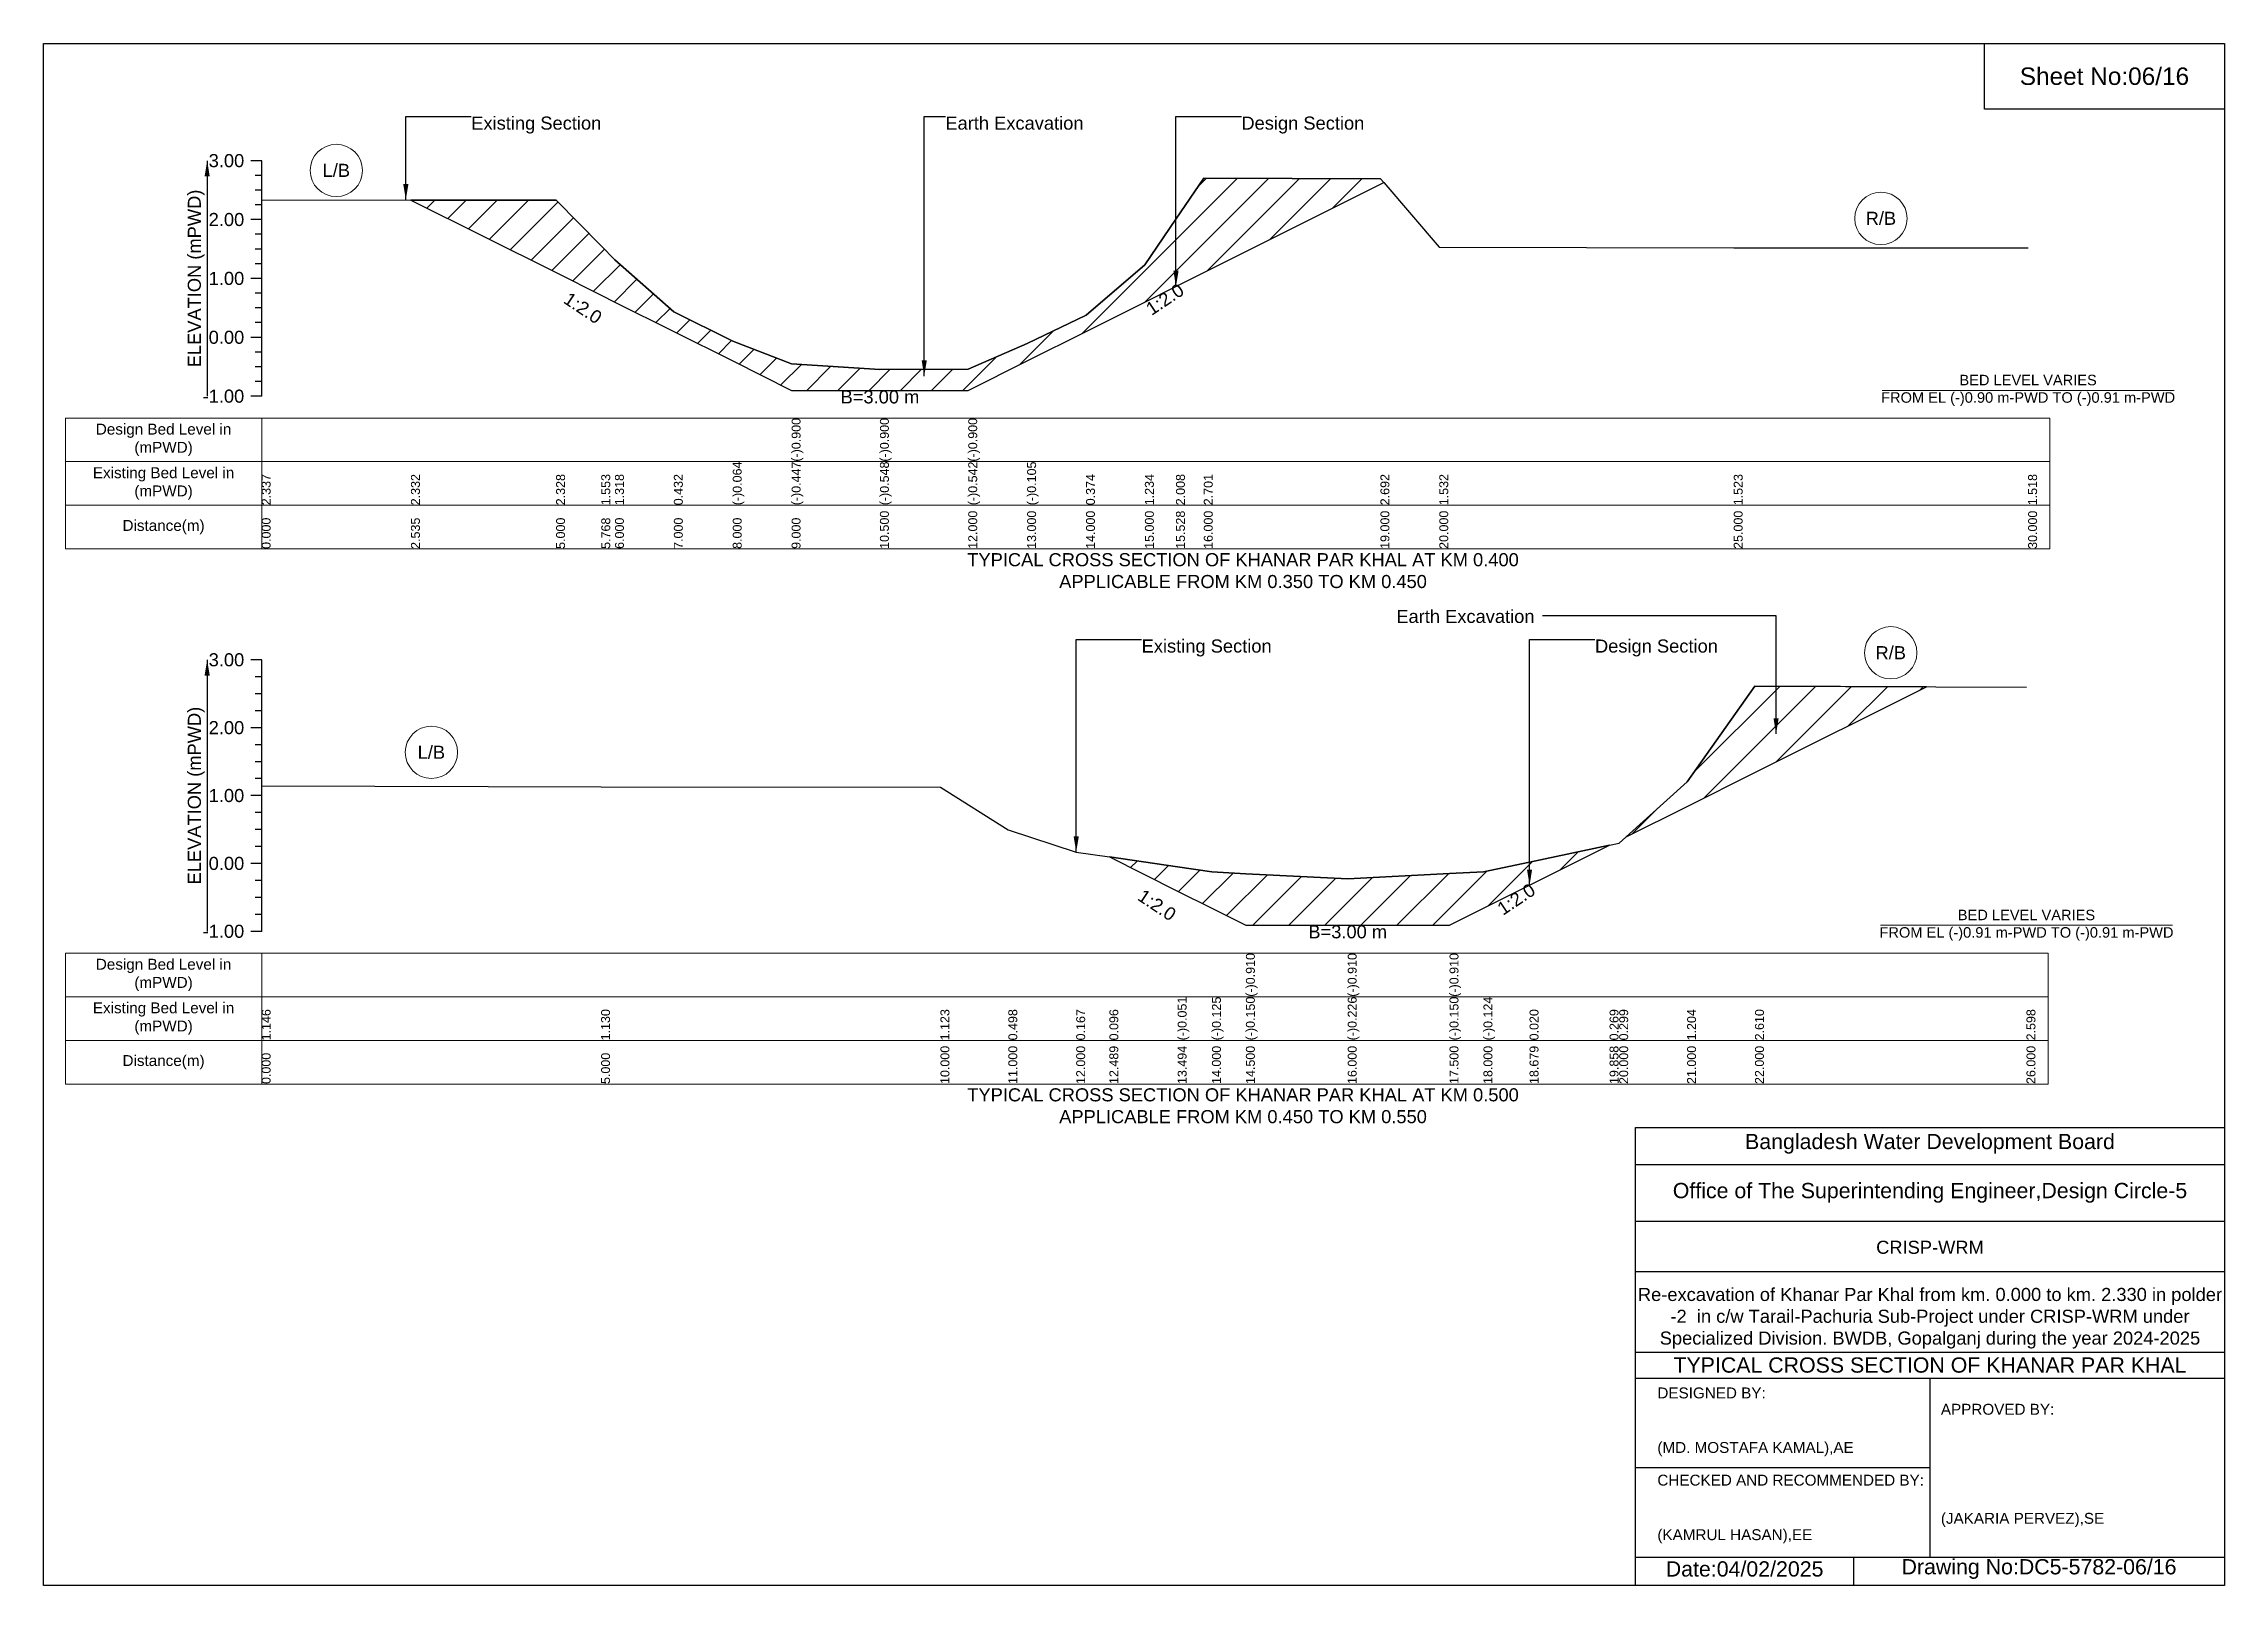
# Model space of a CAD drawing. Header units: inches. Extents: x 91000 to 268000, y -5656 to 7228.
# Drawn here: x 150000 to 158000, y -5656 to 0 of the extents above; entities that cross this region are included whole.
import ezdxf

# ---------------------------------------------------------------- set-up
doc = ezdxf.new("R2010")
doc.units = ezdxf.units.IN
doc.header["$LTSCALE"] = 7
doc.header["$MEASUREMENT"] = 0
for name, color, linetype, lineweight in [('Cross section Data Border', 7, 'Continuous', 9), ('Cross Section Labels', 7, 'Continuous', 9), ('Existing_Bed_Level for Xsection', 7, 'Continuous', 25)]:
    doc.layers.add(name, color=color, linetype=linetype, lineweight=lineweight)
doc.styles.get("Standard").update_dxf_attribs({"font": 'arial.ttf'})
doc.dimstyles.get("Standard").update_dxf_attribs({"dimtxt": 0.18, "dimasz": 0.18, "dimexe": 0.18, "dimexo": 0.0625, "dimgap": 0.09, "dimtad": 0, "dimtih": 1, "dimtoh": 1, "dimdec": 4, "dimzin": 0, "dimdsep": 46, "dimtxsty": 'Standard', "dimcen": 0.09, "dimadec": 0, "dimazin": 0, "dimtfac": 1, "dimtdec": 4, "dimtofl": 0, "dimtmove": 0, "dimatfit": 3, "dimfxl": 1, "dimtolj": 1, "dimtzin": 0, "dimarcsym": 0})

msp = doc.modelspace()

# ---------------------------------------------------------------- texts
at = {"attachment_point": 5}
for s, insert, char_height in [('Sheet No:06/16', (157560, -120), 64), ('Bangladesh Water Development Board', (156920, -4036), 56), ('Office of The Superintending Engineer,Design Circle-5', (156920, -4216), 56)]:
    msp.add_mtext(s, dxfattribs=dict(at, insert=insert, char_height=char_height))
for s, insert, char_height, width, attachment_point in [('CRISP-WRM', (156920, -4416), 48, 2240, 5), ('Re-excavation of Khanar Par Khal from km. 0.000 to km. 2.330 in polder -2  in c/w Tarail-Pachuria Sub-Project under CRISP-WRM under Specialized Division. BWDB, Gopalganj during the year 2024-2025', (156920, -4676), 48, 2160, 5), ('TYPICAL CROSS SECTION OF KHANAR PAR KHAL', (156920, -4848), 56, 2240, 5), ('DESIGNED BY:^J^J^J(MD. MOSTAFA KAMAL),AE', (155920, -5056), 40, 1120, 4), ('APPROVED BY:^J^J^J^J^J^J(JAKARIA PERVEZ),SE', (156960, -5216), 40, 1120, 4), ('CHECKED AND RECOMMENDED BY:^J^J^J(KAMRUL HASAN),EE', (155920, -5376), 40, 1120, 4), ('Date:04/02/2025', (156240, -5596), 56, 1120, 5), ('Drawing No:DC5-5782-06/16', (157320, -5596), 56, 1760, 5)]:
    msp.add_mtext(s, dxfattribs=dict(insert=insert, char_height=char_height, width=width, attachment_point=attachment_point))
at = {"layer": 'Cross section Data Border', "char_height": 40, "width": 640, "attachment_point": 5}
for s, insert in [('Design Bed Level in (mPWD)', (150440, -1453.6)), ('Existing Bed Level in (mPWD)', (150440, -1613.6)), ('Distance(m)', (150440, -1773.6)), ('Design Bed Level in (mPWD)', (150440, -3416.7)), ('Existing Bed Level in (mPWD)', (150440, -3576.7)), ('Distance(m)', (150440, -3736.7))]:
    msp.add_mtext(s, dxfattribs=dict(at, insert=insert))
at = {"layer": 'Cross Section Labels'}
for s, insert, char_height, attachment_point in [('Existing Section', (151568.8, -267.6), 48, 1), ('Earth Excavation', (153308, -267.6), 48, 1), ('Design Section', (154394, -267.6), 48, 1), ('L/B', (151073.8, -465.3), 48, 5), ('R/B', (156740, -641.2), 48, 5), ('B=3.00 m', (153068, -1272), 48, 2), ('BED LEVEL VARIES ^JFROM EL (-)0.90 m-PWD TO (-)0.91 m-PWD', (157280, -1272), 38.4, 5), ('TYPICAL CROSS SECTION OF KHANAR PAR KHAL AT KM 0.400^JAPPLICABLE FROM KM 0.350 TO KM 0.450', (154400, -1933.6), 48, 5), ('Earth Excavation', (154962.4, -2077.3), 48, 1), ('Existing Section', (154028, -2186), 48, 1), ('Design Section', (155691.1, -2186), 48, 1), ('R/B', (156776, -2234.8), 48, 5), ('L/B', (151422.5, -2599.9), 48, 5), ('BED LEVEL VARIES ^JFROM EL (-)0.91 m-PWD TO (-)0.91 m-PWD', (157274, -3234.3), 38.4, 5), ('B=3.00 m', (154784, -3234.3), 48, 2), ('TYPICAL CROSS SECTION OF KHANAR PAR KHAL AT KM 0.500^JAPPLICABLE FROM KM 0.450 TO KM 0.550', (154400, -3896.7), 48, 5)]:
    msp.add_mtext(s, dxfattribs=dict(at, insert=insert, char_height=char_height, attachment_point=attachment_point))
at = {"layer": 'Cross Section Labels', "char_height": 48, "attachment_point": 2}
for insert, rotation in [((151991.8, -949.9), 326.30993), ((154100, -918), 33.69007), ((154097.8, -3140.2), 326.30993), ((155388.8, -3118.7), 33.69007)]:
    msp.add_mtext('1:2.0', dxfattribs=dict(at, insert=insert, rotation=rotation))
at = {"layer": 'Existing_Bed_Level for Xsection', "char_height": 48, "attachment_point": 6}
for s, insert in [('3.00', (150736, -429.6)), ('2.00', (150736, -645.6)), ('1.00', (150736, -861.6)), ('0.00', (150736, -1077.6)), ('-1.00', (150736, -1293.6)), ('3.00', (150736, -2260.7)), ('2.00', (150736, -2509.7)), ('1.00', (150736, -2758.7)), ('0.00', (150736, -3007.7)), ('-1.00', (150736, -3256.7))]:
    msp.add_mtext(s, dxfattribs=dict(at, insert=insert))
at = {"layer": 'Existing_Bed_Level for Xsection', "rotation": 90}
for s, insert, char_height, attachment_point in [('ELEVATION (mPWD)', (150560, -861.6), 48, 5), ('(-)0.900', (152744, -1533.6), 32.8, 1), ('(-)0.900', (153068, -1533.6), 32.8, 1), ('(-)0.900', (153392, -1533.6), 32.8, 1), ('2.337', (150800, -1693.6), 32.8, 1), ('2.332', (151347.6, -1693.6), 32.8, 1), ('2.328', (151880, -1693.6), 32.8, 1), ('1.553', (152045.8, -1693.6), 32.8, 1), ('1.318', (152096, -1693.6), 32.8, 1), ('0.432', (152312, -1693.6), 32.8, 1), ('(-)0.064', (152528, -1693.6), 32.8, 1), ('(-)0.447', (152744, -1693.6), 32.8, 1), ('(-)0.548', (153068, -1693.6), 32.8, 1), ('(-)0.542', (153392, -1693.6), 32.8, 1), ('(-)0.105', (153608, -1693.6), 32.8, 1), ('0.374', (153824, -1693.6), 32.8, 1), ('1.234', (154040, -1693.6), 32.8, 1), ('2.008', (154154, -1693.6), 32.8, 1), ('2.701', (154256, -1693.6), 32.8, 1), ('2.692', (154904, -1693.6), 32.8, 1), ('1.532', (155120, -1693.6), 32.8, 1), ('1.523', (156200, -1693.6), 32.8, 1), ('1.518', (157280, -1693.6), 32.8, 1), ('0.000', (150800, -1853.6), 32.8, 1), ('2.535', (151347.6, -1853.6), 32.8, 1), ('5.000', (151880, -1853.6), 32.8, 1), ('5.768', (152045.8, -1853.6), 32.8, 1), ('6.000', (152096, -1853.6), 32.8, 1), ('7.000', (152312, -1853.6), 32.8, 1), ('8.000', (152528, -1853.6), 32.8, 1), ('9.000', (152744, -1853.6), 32.8, 1), ('10.500', (153068, -1853.6), 32.8, 1), ('12.000', (153392, -1853.6), 32.8, 1), ('13.000', (153608, -1853.6), 32.8, 1), ('14.000', (153824, -1853.6), 32.8, 1), ('15.000', (154040, -1853.6), 32.8, 1), ('15.528', (154154, -1853.6), 32.8, 1), ('16.000', (154256, -1853.6), 32.8, 1), ('19.000', (154904, -1853.6), 32.8, 1), ('20.000', (155120, -1853.6), 32.8, 1), ('25.000', (156200, -1853.6), 32.8, 1), ('30.000', (157280, -1853.6), 32.8, 1), ('ELEVATION (mPWD)', (150560, -2758.7), 48, 5), ('(-)0.910', (154410.5, -3496.7), 32.8, 1), ('(-)0.910', (154784, -3496.7), 32.8, 1), ('(-)0.910', (155157.5, -3496.7), 32.8, 1), ('(-)0.051', (154160.1, -3656.7), 32.8, 1), ('(-)0.125', (154286, -3656.7), 32.8, 1), ('(-)0.150', (154410.5, -3656.7), 32.8, 1), ('(-)0.226', (154784, -3656.7), 32.8, 1), ('(-)0.150', (155157.5, -3656.7), 32.8, 1), ('(-)0.124', (155282, -3656.7), 32.8, 1), ('1.146', (150800, -3656.7), 32.8, 1), ('1.130', (152045, -3656.7), 32.8, 1), ('1.123', (153290, -3656.7), 32.8, 1), ('0.498', (153539, -3656.7), 32.8, 1), ('0.167', (153788, -3656.7), 32.8, 1), ('0.096', (153909.7, -3656.7), 32.8, 1), ('0.020', (155451.1, -3656.7), 32.8, 1), ('0.269', (155744.6, -3656.7), 32.8, 1), ('0.299', (155780, -3656.7), 32.8, 1), ('1.204', (156029, -3656.7), 32.8, 1), ('2.610', (156278, -3656.7), 32.8, 1), ('2.598', (157274, -3656.7), 32.8, 1), ('10.000', (153290, -3816.7), 32.8, 1), ('11.000', (153539, -3816.7), 32.8, 1), ('12.000', (153788, -3816.7), 32.8, 1), ('12.489', (153909.7, -3816.7), 32.8, 1), ('13.494', (154160.1, -3816.7), 32.8, 1), ('14.000', (154286, -3816.7), 32.8, 1), ('14.500', (154410.5, -3816.7), 32.8, 1), ('16.000', (154784, -3816.7), 32.8, 1), ('17.500', (155157.5, -3816.7), 32.8, 1), ('18.000', (155282, -3816.7), 32.8, 1), ('18.679', (155451.1, -3816.7), 32.8, 1), ('19.858', (155744.6, -3816.7), 32.8, 1), ('20.000', (155780, -3816.7), 32.8, 1), ('21.000', (156029, -3816.7), 32.8, 1), ('22.000', (156278, -3816.7), 32.8, 1), ('26.000', (157274, -3816.7), 32.8, 1), ('0.000', (150800, -3816.7), 32.8, 1), ('5.000', (152045, -3816.7), 32.8, 1)]:
    msp.add_mtext(s, dxfattribs=dict(at, insert=insert, char_height=char_height, attachment_point=attachment_point))

# ---------------------------------------------------------------- hatches: boundary and pattern name
at = {"layer": 'Existing_Bed_Level for Xsection'}
h = msp.add_hatch(dxfattribs=at)
h.set_pattern_fill('ANSI31', color=256, scale=648, style=0)
h.paths.add_polyline_path([(151347.6, -573.8), (151880, -840), (152045.8, -922.9), (152096, -948), (152312, -1056), (152528, -1164), (152744, -1272), (153068, -1272), (153392, -1272), (153608, -1164), (153824, -1056), (154040, -948), (154154, -891), (154256, -840), (154904, -516), (154916, -510), (154904, -496.2), (154256, -494.2), (154154, -643.9), (154040, -811.1), (153824, -996.8), (153608, -1100.3), (153392, -1194.7), (153068, -1196), (152744, -1174.2), (152528, -1091.5), (152312, -984.3), (152096, -792.9), (152045.8, -742.2), (151880, -574.8)])
h = msp.add_hatch(dxfattribs=at)
h.set_pattern_fill('ANSI31', color=256, scale=747, style=0)
h.paths.add_polyline_path([(155805.2, -2910.5), (156029, -2798.6), (156278, -2674.1), (156906.7, -2359.7), (156278, -2357.8), (156029, -2707.9)])
h = msp.add_hatch(dxfattribs=at)
h.set_pattern_fill('ANSI31', color=256, scale=747, style=0)
h.paths.add_polyline_path([(153909.7, -2983.9), (154160.1, -3109.1), (154286, -3172.1), (154410.5, -3234.3), (154784, -3234.3), (155157.5, -3234.3), (155282, -3172.1), (155451.1, -3087.5), (155744.6, -2940.8), (155451.1, -3002.8), (155282, -3038.6), (155157.5, -3045), (154784, -3064), (154410.5, -3045.1), (154286, -3038.9), (154160.1, -3020.5)])

# ---------------------------------------------------------------- linework, layer by layer
for points in [[(150000, 0), (158000, 0), (158000, -5656), (150000, -5656)], [(157120, 0), (158000, 0), (158000, -240), (157120, -240)]]:
    msp.add_lwpolyline(points, close=True)
for points in [[(155840, -5656), (155840, -3976), (158000, -3976)], [(155840, -4112), (158000, -4112)], [(155840, -4320), (158000, -4320)], [(155840, -4504), (158000, -4504)], [(155840, -4800), (158000, -4800)], [(155840, -4896), (158000, -4896)], [(156920, -4896), (156920, -5552)], [(155840, -5224), (156920, -5224)], [(155840, -5552), (158000, -5552)], [(156640, -5552), (156640, -5656)]]:
    msp.add_lwpolyline(points)
at = {"layer": 'Cross section Data Border'}
for points in [[(150080, -1373.6), (157360, -1373.6), (157360, -1853.6), (150080, -1853.6)], [(150080, -3336.7), (157354, -3336.7), (157354, -3816.7), (150080, -3816.7)]]:
    msp.add_lwpolyline(points, close=True, dxfattribs=at)
for points in [[(150800, -1373.6), (150800, -1853.6)], [(150080, -1533.6), (157360, -1533.6)], [(150080, -1693.6), (157360, -1693.6)], [(150800, -3336.7), (150800, -3816.7)], [(150080, -3496.7), (157354, -3496.7)], [(150080, -3656.7), (157354, -3656.7)]]:
    msp.add_lwpolyline(points, dxfattribs=at)
at = {"layer": 'Cross Section Labels'}
for points in [[(156744.2, -1272), (157815.8, -1272)], [(156738.2, -3234.3), (157809.8, -3234.3)]]:
    msp.add_lwpolyline(points, dxfattribs=at)
for centre in [(151073.8, -465.3), (156740, -641.2), (156776, -2234.8), (151422.5, -2599.9)]:
    msp.add_circle(centre, 96, dxfattribs=at)
at = {"layer": 'Existing_Bed_Level for Xsection'}
for points in [[(150800, -429.6), (150760, -429.6)], [(150800, -1293.6), (150800, -1077.6), (150800, -861.6), (150800, -645.6), (150800, -429.6)], [(150800, -483.6), (150776, -483.6)], [(150800, -537.6), (150776, -537.6)], [(150800, -572.8), (151347.6, -573.8), (151880, -574.8), (152045.8, -742.2), (152096, -792.9), (152312, -984.3), (152528, -1091.5), (152744, -1174.2), (152744, -1174.2), (153068, -1196), (153068, -1196), (153392, -1194.7), (153392, -1194.7), (153608, -1100.3), (153824, -996.8), (154040, -811.1), (154154, -643.9), (154256, -494.2), (154904, -496.2), (154916, -510), (155120, -746.7), (156200, -748.7), (157280, -749.7)], [(150800, -591.6), (150776, -591.6)], [(150800, -645.6), (150760, -645.6)], [(150800, -699.6), (150776, -699.6)], [(150800, -753.6), (150776, -753.6)], [(150800, -861.6), (150760, -861.6)], [(150800, -807.6), (150776, -807.6)], [(150800, -915.6), (150776, -915.6)], [(150800, -969.6), (150776, -969.6)], [(150800, -1023.6), (150776, -1023.6)], [(150800, -1077.6), (150760, -1077.6)], [(150800, -1131.6), (150776, -1131.6)], [(150800, -1185.6), (150776, -1185.6)], [(150800, -1239.6), (150776, -1239.6)], [(150800, -1293.6), (150760, -1293.6)], [(150800, -2260.7), (150760, -2260.7)], [(150800, -3256.7), (150800, -3007.7), (150800, -2758.7), (150800, -2509.7), (150800, -2260.7)], [(150800, -2323), (150776, -2323)], [(150800, -2385.2), (150776, -2385.2)], [(150800, -2722.4), (152045, -2726.4), (153290, -2728.1), (153539, -2883.7), (153788, -2966.1), (153909.7, -2983.9), (154160.1, -3020.5), (154286, -3038.9), (154410.5, -3045.1), (154410.5, -3045.1), (154784, -3064), (154784, -3064), (155157.5, -3045), (155157.5, -3045), (155282, -3038.6), (155451.1, -3002.8), (155744.6, -2940.8), (155780, -2933.3), (156029, -2707.9), (156278, -2357.8), (157274, -2360.8)], [(150800, -2447.5), (150776, -2447.5)], [(150800, -2509.7), (150760, -2509.7)], [(150800, -2572), (150776, -2572)], [(150800, -2634.2), (150776, -2634.2)], [(150800, -2696.5), (150776, -2696.5)], [(150800, -2758.7), (150760, -2758.7)], [(150800, -2821), (150776, -2821)], [(150800, -2883.2), (150776, -2883.2)], [(150800, -2945.5), (150776, -2945.5)], [(150800, -3007.7), (150760, -3007.7)], [(150800, -3070), (150776, -3070)], [(150800, -3132.2), (150776, -3132.2)], [(150800, -3194.5), (150776, -3194.5)], [(150800, -3256.7), (150760, -3256.7)]]:
    msp.add_lwpolyline(points, dxfattribs=at)
for points in [[(151347.6, -573.8), (151347.6, -573.8), (151880, -840), (152045.8, -922.9), (152096, -948), (152312, -1056), (152528, -1164), (152744, -1272), (152744, -1272), (153068, -1272), (153068, -1272), (153392, -1272), (153392, -1272), (153608, -1164), (153824, -1056), (154040, -948), (154154, -891), (154256, -840), (154904, -516), (154916, -510), (154904, -496.2), (154256, -494.2), (154154, -643.9), (154040, -811.1), (153824, -996.8), (153608, -1100.3), (153392, -1194.7), (153392, -1194.7), (153068, -1196), (153068, -1196), (152744, -1174.2), (152744, -1174.2), (152528, -1091.5), (152312, -984.3), (152096, -792.9), (152045.8, -742.2), (151880, -574.8), (151347.6, -573.8)], [(155805.2, -2910.5), (156029, -2798.6), (156278, -2674.1), (156906.7, -2359.7), (156278, -2357.8), (156029, -2707.9)], [(153909.7, -2983.9), (154160.1, -3109.1), (154286, -3172.1), (154410.5, -3234.3), (154410.5, -3234.3), (154784, -3234.3), (154784, -3234.3), (155157.5, -3234.3), (155157.5, -3234.3), (155282, -3172.1), (155451.1, -3087.5), (155744.6, -2940.8), (155744.6, -2940.8), (155744.6, -2940.8), (155451.1, -3002.8), (155282, -3038.6), (155157.5, -3045), (155157.5, -3045), (154784, -3064), (154784, -3064), (154410.5, -3045.1), (154410.5, -3045.1), (154286, -3038.9), (154160.1, -3020.5)]]:
    msp.add_lwpolyline(points, close=True, dxfattribs=at)

msp.set_redraw_order([(e.dxf.handle, doc.entitydb.next_handle()) for e in msp.query("TEXT MTEXT ATTDEF DIMENSION ARC_DIMENSION")])  # texts and dimensions are drawn at this point

# ---------------------------------------------------------------- leaders
at = {"layer": 'Cross Section Labels', "annotation_type": 0, "has_hookline": 1}
for points, hookline_direction, text_width in [([(151328.8, -572.8), (151328.8, -267.6), (151568.7, -267.6)], 0, 467.2), ([(153230.5, -1219.7), (153230.5, -267.6), (153307.9, -267.6)], 0, 497), ([(154154, -891), (154154, -267.6), (154393.9, -267.6)], 0, 441.2), ([(156355.5, -2532.6), (156355.5, -2098.6), (155498.9, -2098.6)], 1, 497), ([(153788, -2966.1), (153788, -2186), (154027.9, -2186)], 0, 467.2), ([(155451.1, -3087.5), (155451.1, -2186), (155691, -2186)], 0, 441.2)]:
    msp.add_leader(points, dimstyle='Standard', override={"dimasz": 57.6}, dxfattribs=dict(at, hookline_direction=hookline_direction, text_width=text_width))
at = {"layer": 'Existing_Bed_Level for Xsection'}
for points in [[(150600, -429.6), (150600, -1293.6)], [(150600, -2260.7), (150600, -3256.7)]]:
    msp.add_leader(points, dimstyle='Standard', override={"dimasz": 57.6}, dxfattribs=at)

doc.saveas('drawing.dxf')
